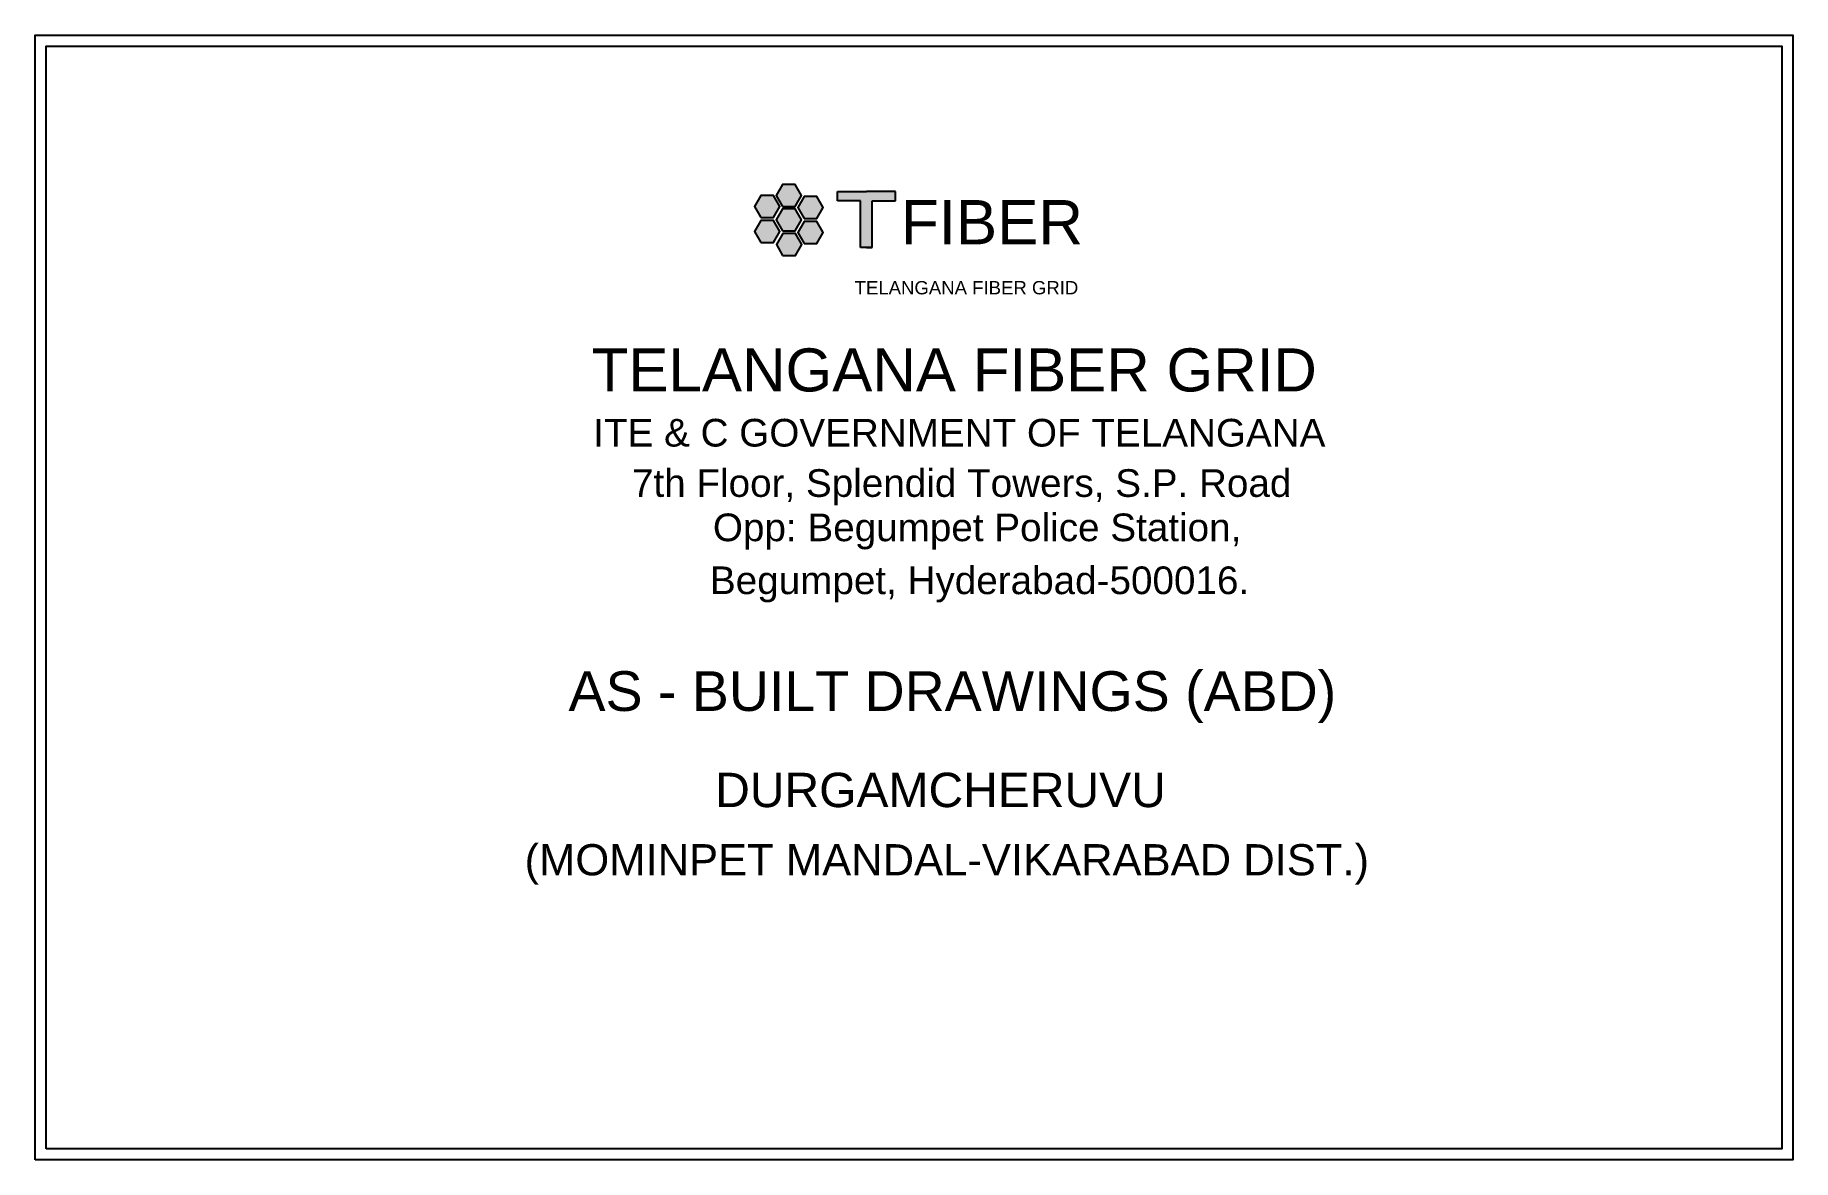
# Model space of a CAD drawing. Header units: inches. Extents: x 1512 to 7627, y 399 to 2397.
# Drawn here: x 1512.3 to 1909.4, y 2000 to 2254.1 of the extents above; entities that cross this region are included whole.
import ezdxf
from ezdxf.enums import TextEntityAlignment as Align

# ---------------------------------------------------------------- set-up
doc = ezdxf.new("R2010")
doc.units = ezdxf.units.IN
doc.header["$MEASUREMENT"] = 0
doc.layers.add('Asbuilt_title', color=7, linetype='Continuous')
doc.layers.add('ROW', color=5, linetype='Continuous')
doc.styles.add('200', font='swisse.ttf')
doc.styles.get("Standard").update_dxf_attribs({"font": 'arial.ttf'})

msp = doc.modelspace()

# ---------------------------------------------------------------- texts
at = {"color": 18, "true_color": 0x000000}
msp.add_text('FIBER', height=10, dxfattribs=at).set_placement((1707.87, 2206.84))
at = {"color": 252, "true_color": 0x939598}
msp.add_text('TELANGANA FIBER GRID', height=3, dxfattribs=at).set_placement((1697.4, 2195.54))
at = {"layer": 'ROW', "color": 5, "style": '200'}
for s, height, p in [(' TELANGANA FIBER GRID', 9.7276, (1718.01, 2178.46)), ('ITE & C GOVERNMENT OF TELANGANA', 6.25, (1721.05, 2164.28)), ('7th Floor, Splendid Towers, S.P. Road', 6.25, (1721.58, 2152.91)), ('Opp: Begumpet Police Station,', 6.25, (1725.07, 2142.9)), ('Begumpet, Hyderabad-500016.', 6.25, (1725.62, 2130.94))]:
    msp.add_text(s, height=height, dxfattribs=at).set_placement(p, align=Align.MIDDLE_CENTER)
at = {"layer": 'ROW', "color": 6, "style": '200'}
msp.add_text('AS - BUILT DRAWINGS (ABD) ', height=8.9745, dxfattribs=at).set_placement((1721.22, 2105.91), align=Align.MIDDLE_CENTER)
at = {"layer": 'ROW', "color": 1, "style": '200'}
for s, height, p in [('DURGAMCHERUVU', 7.7624, (1716.8, 2083.58)), ('(MOMINPET MANDAL-VIKARABAD DIST.)', 7.0435, (1718.22, 2067.81))]:
    msp.add_text(s, height=height, dxfattribs=at).set_placement(p, align=Align.MIDDLE_CENTER)

# ---------------------------------------------------------------- hatches: boundary and pattern name
h = msp.add_hatch(color=256)
h.set_gradient(color1=(102, 0, 204), color2=(102, 0, 204), tint=1)
h.paths.add_polyline_path([(1683.97, 2209.88), (1685.41, 2212.36), (1683.98, 2214.85), (1681.11, 2214.86), (1679.67, 2212.37), (1681.1, 2209.88)])
h.paths.add_polyline_path([(1683.97, 2215.38), (1685.41, 2217.87), (1683.98, 2220.36), (1681.11, 2220.36), (1679.67, 2217.88), (1681.1, 2215.39)])
h.paths.add_polyline_path([(1674.78, 2215.4), (1676.21, 2212.91), (1679.08, 2212.9), (1680.53, 2215.38), (1679.1, 2217.87), (1676.22, 2217.88)])
h.paths.add_polyline_path([(1676.21, 2207.24), (1679.08, 2207.24), (1680.53, 2209.72), (1679.1, 2212.21), (1676.22, 2212.22), (1674.78, 2209.73)])
h.paths.add_polyline_path([(1679.71, 2206.8), (1681.13, 2204.31), (1684.01, 2204.31), (1685.45, 2206.79), (1684.02, 2209.28), (1681.15, 2209.29)])
h.paths.add_polyline_path([(1685.98, 2207.05), (1688.85, 2207.04), (1690.3, 2209.52), (1688.87, 2212.01), (1685.99, 2212.02), (1684.55, 2209.54)])
h.paths.add_polyline_path([(1688.87, 2217.63), (1685.99, 2217.63), (1684.55, 2215.15), (1685.98, 2212.66), (1688.85, 2212.65), (1690.3, 2215.14)])
h = msp.add_hatch(color=256)
h.set_gradient(color1=(102, 0, 204), color2=(102, 0, 204), tint=1)
h.paths.add_polyline_path([(1701.38, 2216.65), (1706.63, 2216.65), (1706.63, 2218.75), (1700.07, 2218.75), (1693.51, 2218.75), (1693.51, 2216.65), (1698.76, 2216.65), (1698.76, 2206.15), (1700.07, 2206.15), (1701.38, 2206.15)])

# ---------------------------------------------------------------- linework, layer by layer
for p, q in [((1693.51, 2216.65), (1693.51, 2218.75)), ((1693.51, 2218.75), (1700.07, 2218.75)), ((1698.76, 2216.65), (1693.51, 2216.65)), ((1698.76, 2206.15), (1698.76, 2216.65)), ((1706.63, 2218.75), (1700.07, 2218.75)), ((1701.38, 2206.15), (1701.38, 2216.65)), ((1701.38, 2216.65), (1706.63, 2216.65)), ((1706.63, 2216.65), (1706.63, 2218.75)), ((1700.07, 2206.15), (1698.76, 2206.15)), ((1701.38, 2206.15), (1700.07, 2206.15)), ((1700.07, 2206.15), (1701.38, 2206.15))]:
    msp.add_line(p, q)
for points in [[(1681.1, 2215.39), (1683.97, 2215.38), (1685.41, 2217.87), (1683.98, 2220.36), (1681.11, 2220.36), (1679.67, 2217.88)], [(1676.21, 2212.91), (1679.08, 2212.9), (1680.53, 2215.38), (1679.1, 2217.87), (1676.22, 2217.88), (1674.78, 2215.4)], [(1685.98, 2212.66), (1688.85, 2212.65), (1690.3, 2215.14), (1688.87, 2217.63), (1685.99, 2217.63), (1684.55, 2215.15)], [(1676.21, 2207.24), (1679.08, 2207.24), (1680.53, 2209.72), (1679.1, 2212.21), (1676.22, 2212.22), (1674.78, 2209.73)], [(1681.1, 2209.88), (1683.97, 2209.88), (1685.41, 2212.36), (1683.98, 2214.85), (1681.11, 2214.86), (1679.67, 2212.37)], [(1685.98, 2207.05), (1688.85, 2207.04), (1690.3, 2209.52), (1688.87, 2212.01), (1685.99, 2212.02), (1684.55, 2209.54)], [(1681.13, 2204.31), (1684.01, 2204.31), (1685.45, 2206.79), (1684.02, 2209.28), (1681.15, 2209.29), (1679.71, 2206.8)]]:
    msp.add_lwpolyline(points, close=True)
at = {"layer": 'Asbuilt_title'}
for points in [[(1512.27, 2000.02), (1512.27, 2254.09), (1909.35, 2254.09), (1909.35, 2000.02)], [(1514.76, 2002.51), (1514.76, 2251.6), (1906.86, 2251.6), (1906.86, 2002.51)]]:
    msp.add_lwpolyline(points, close=True, dxfattribs=at)

msp.set_redraw_order([(e.dxf.handle, doc.entitydb.next_handle()) for e in msp.query("TEXT MTEXT ATTDEF DIMENSION ARC_DIMENSION")])  # texts and dimensions are drawn at this point

doc.saveas('drawing.dxf')
